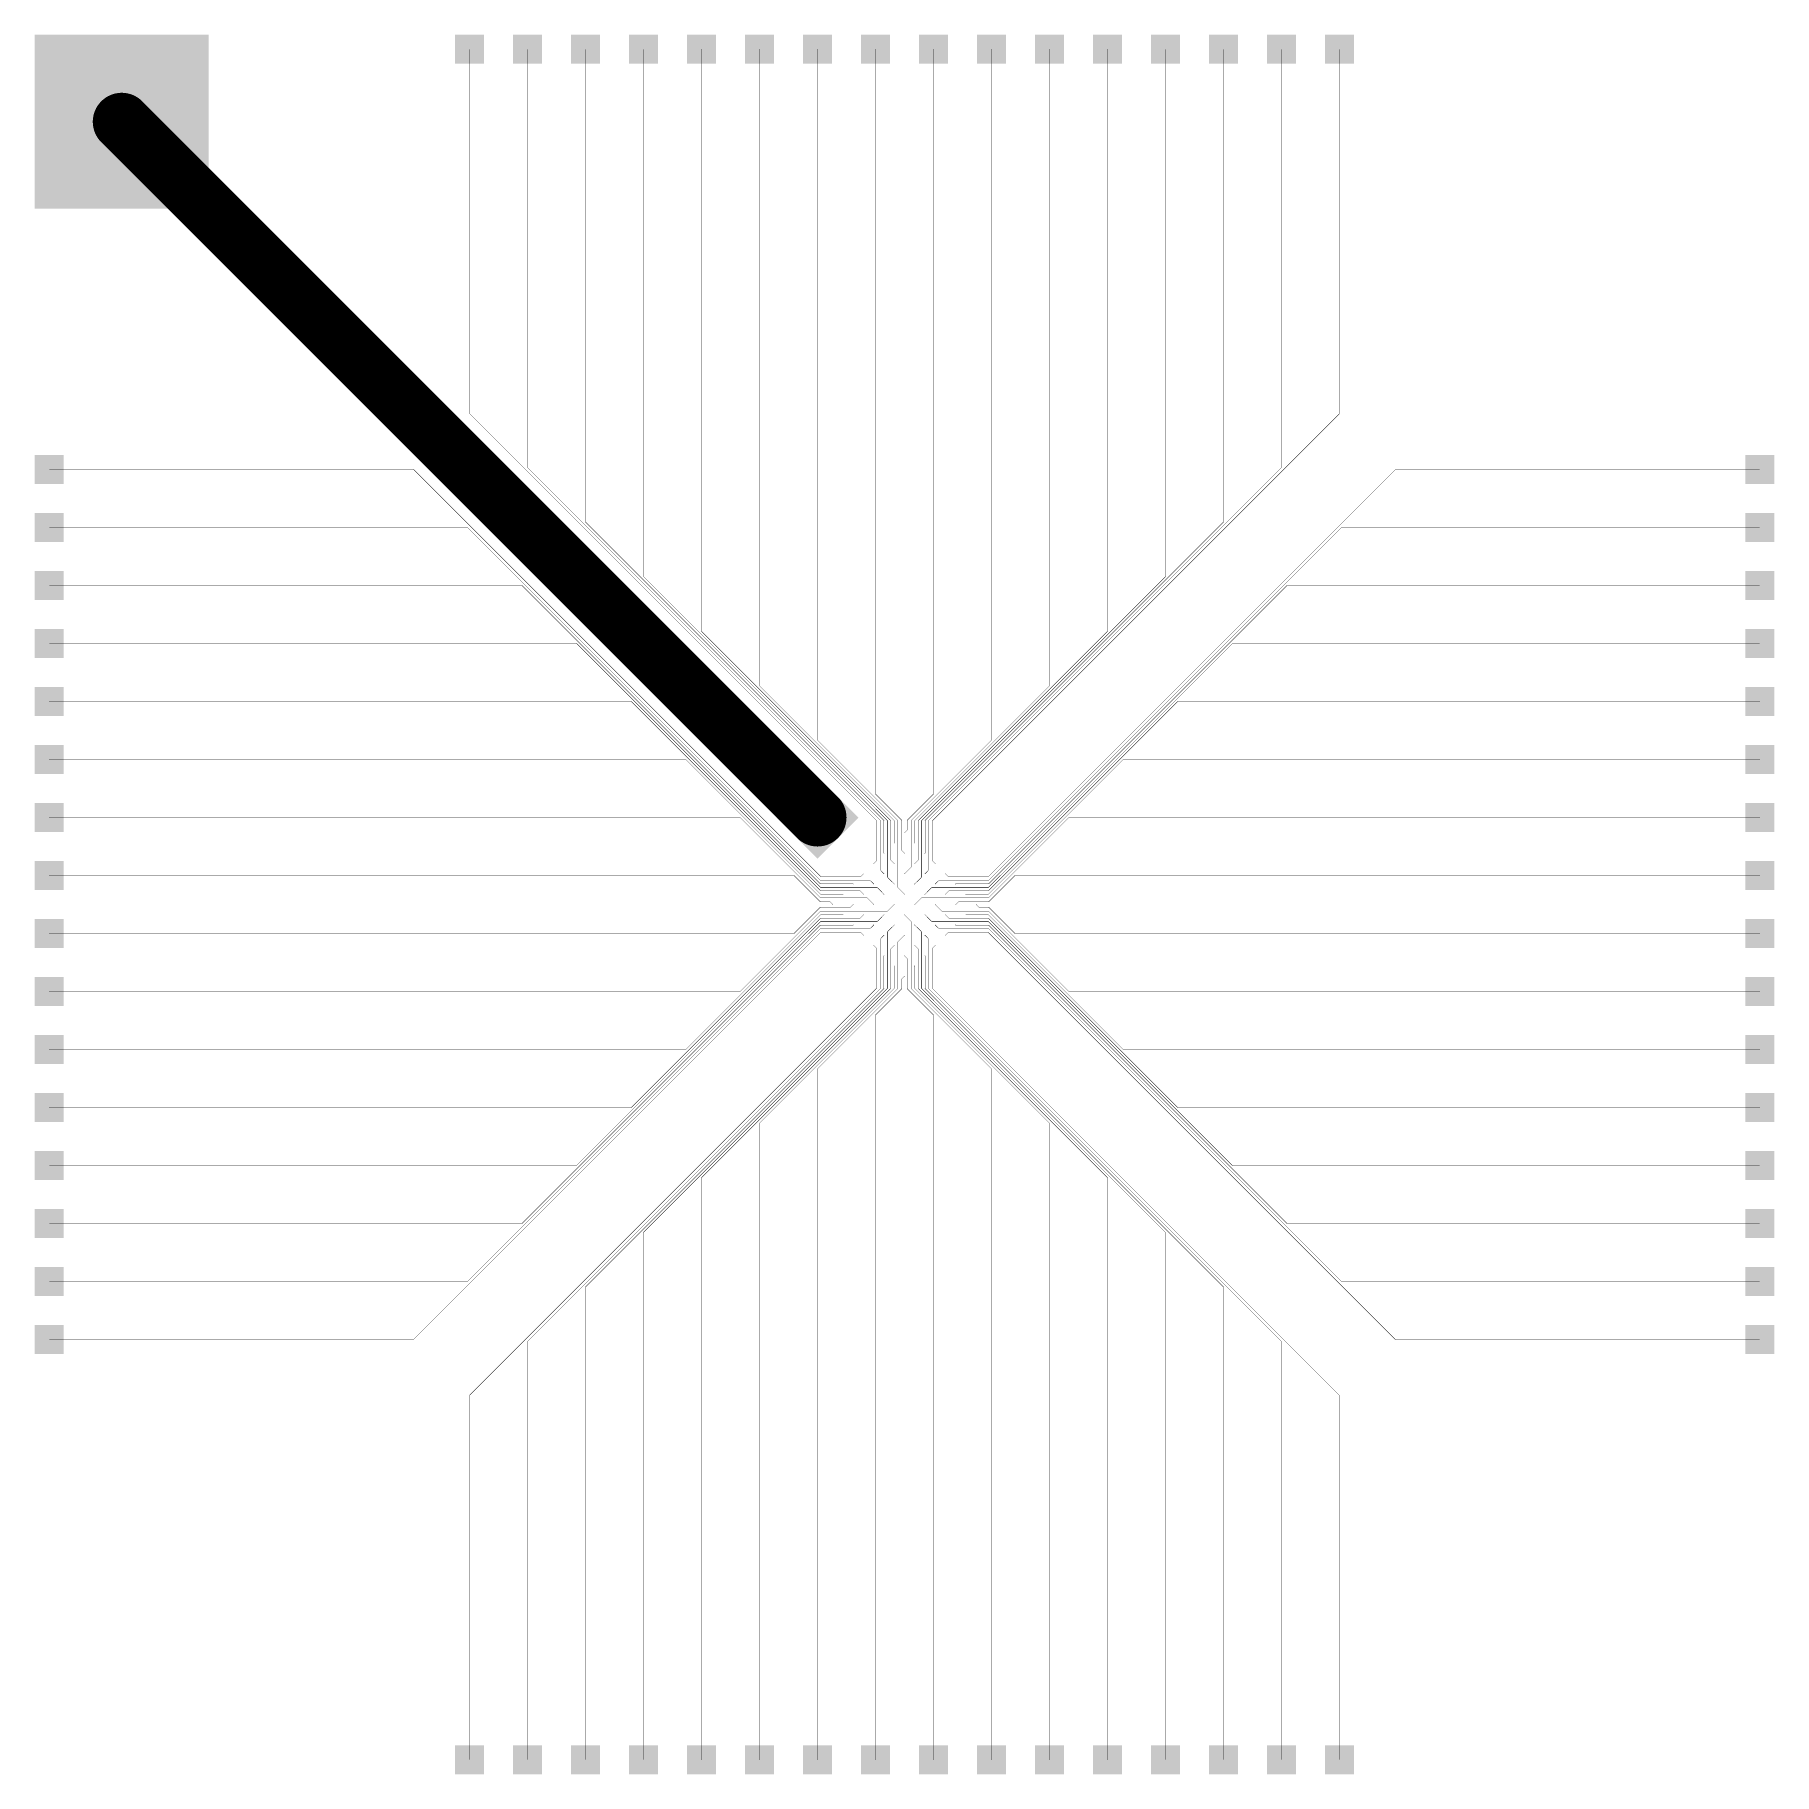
# Model space of a CAD drawing. Header units: inches. Extents: x 0 to 30, y 0 to 30.
import ezdxf

# ---------------------------------------------------------------- set-up
doc = ezdxf.new("R2010")
doc.units = ezdxf.units.IN
doc.layers.add('Top Layer', color=1, linetype='Continuous')

# ---------------------------------------------------------------- blocks, each defined once
blk = doc.blocks.new('64_E_________S_______A_____I________M___________1')
at = {"layer": 'Top Layer', "const_width": 0.005}
for points in [[(-0.002, 0, 1), (0.002, 0, 1)], [(0.248, 0, 1), (0.252, 0, 1)], [(0.497, 0, 1), (0.502, 0, 1)], [(0.747, 0, 1), (0.752, 0, 1)], [(0.997, 0, 1), (1.002, 0, 1)], [(1.247, 0, 1), (1.252, 0, 1)], [(1.497, 0, 1), (1.502, 0, 1)], [(1.747, 0, 1), (1.752, 0, 1)], [(-0.002, -0.25, 1), (0.002, -0.25, 1)], [(0.248, -0.25, 1), (0.252, -0.25, 1)], [(0.497, -0.25, 1), (0.502, -0.25, 1)], [(0.747, -0.25, 1), (0.752, -0.25, 1)], [(0.997, -0.25, 1), (1.002, -0.25, 1)], [(1.247, -0.25, 1), (1.252, -0.25, 1)], [(1.497, -0.25, 1), (1.502, -0.25, 1)], [(1.747, -0.25, 1), (1.752, -0.25, 1)], [(-0.002, -0.5, 1), (0.002, -0.5, 1)], [(0.248, -0.5, 1), (0.252, -0.5, 1)], [(0.497, -0.5, 1), (0.502, -0.5, 1)], [(0.747, -0.5, 1), (0.752, -0.5, 1)], [(0.997, -0.5, 1), (1.002, -0.5, 1)], [(1.247, -0.5, 1), (1.252, -0.5, 1)], [(1.497, -0.5, 1), (1.502, -0.5, 1)], [(1.747, -0.5, 1), (1.752, -0.5, 1)], [(-0.002, -0.75, 1), (0.002, -0.75, 1)], [(0.248, -0.75, 1), (0.252, -0.75, 1)], [(0.497, -0.75, 1), (0.502, -0.75, 1)], [(0.747, -0.75, 1), (0.752, -0.75, 1)], [(0.997, -0.75, 1), (1.002, -0.75, 1)], [(1.247, -0.75, 1), (1.252, -0.75, 1)], [(1.497, -0.75, 1), (1.502, -0.75, 1)], [(1.747, -0.75, 1), (1.752, -0.75, 1)], [(-0.002, -1, 1), (0.002, -1, 1)], [(0.248, -1, 1), (0.252, -1, 1)], [(0.497, -1, 1), (0.502, -1, 1)], [(0.747, -1, 1), (0.752, -1, 1)], [(0.997, -1, 1), (1.002, -1, 1)], [(1.247, -1, 1), (1.252, -1, 1)], [(1.497, -1, 1), (1.502, -1, 1)], [(1.747, -1, 1), (1.752, -1, 1)], [(-0.002, -1.25, 1), (0.002, -1.25, 1)], [(-0.002, -1.5, 1), (0.002, -1.5, 1)], [(0.248, -1.25, 1), (0.252, -1.25, 1)], [(0.248, -1.5, 1), (0.252, -1.5, 1)], [(0.497, -1.25, 1), (0.502, -1.25, 1)], [(0.497, -1.5, 1), (0.502, -1.5, 1)], [(0.747, -1.25, 1), (0.752, -1.25, 1)], [(0.747, -1.5, 1), (0.752, -1.5, 1)], [(0.997, -1.25, 1), (1.002, -1.25, 1)], [(0.997, -1.5, 1), (1.002, -1.5, 1)], [(1.247, -1.25, 1), (1.252, -1.25, 1)], [(1.247, -1.5, 1), (1.252, -1.5, 1)], [(1.497, -1.25, 1), (1.502, -1.25, 1)], [(1.497, -1.5, 1), (1.502, -1.5, 1)], [(1.747, -1.25, 1), (1.752, -1.25, 1)], [(1.747, -1.5, 1), (1.752, -1.5, 1)], [(-0.002, -1.75, 1), (0.002, -1.75, 1)], [(0.248, -1.75, 1), (0.252, -1.75, 1)], [(0.497, -1.75, 1), (0.502, -1.75, 1)], [(0.747, -1.75, 1), (0.752, -1.75, 1)], [(0.997, -1.75, 1), (1.002, -1.75, 1)], [(1.247, -1.75, 1), (1.252, -1.75, 1)], [(1.497, -1.75, 1), (1.502, -1.75, 1)], [(1.747, -1.75, 1), (1.752, -1.75, 1)]]:
    blk.add_lwpolyline(points, format="xyb", close=True, dxfattribs=at)
at = {"layer": 'Top Layer'}
blk.add_solid([(-1.746, -1.375), (-0.746, -1.375), (-1.746, -0.375), (-0.746, -0.375)], dxfattribs=at)
blk = doc.blocks.new('64_E_________F__________I________M___________2')
at = {"layer": 'Top Layer'}
for points in [[(3, 27), (3, 30), (0, 27), (0, 30)], [(7.75, 29.5), (7.75, 30), (7.25, 29.5), (7.25, 30)], [(8.75, 29.5), (8.75, 30), (8.25, 29.5), (8.25, 30)], [(9.75, 29.5), (9.75, 30), (9.25, 29.5), (9.25, 30)], [(10.75, 29.5), (10.75, 30), (10.25, 29.5), (10.25, 30)], [(11.75, 29.5), (11.75, 30), (11.25, 29.5), (11.25, 30)], [(12.75, 29.5), (12.75, 30), (12.25, 29.5), (12.25, 30)], [(13.75, 29.5), (13.75, 30), (13.25, 29.5), (13.25, 30)], [(14.75, 29.5), (14.75, 30), (14.25, 29.5), (14.25, 30)], [(15.75, 29.5), (15.75, 30), (15.25, 29.5), (15.25, 30)], [(16.75, 29.5), (16.75, 30), (16.25, 29.5), (16.25, 30)], [(17.75, 29.5), (17.75, 30), (17.25, 29.5), (17.25, 30)], [(18.75, 29.5), (18.75, 30), (18.25, 29.5), (18.25, 30)], [(19.75, 29.5), (19.75, 30), (19.25, 29.5), (19.25, 30)], [(20.75, 29.5), (20.75, 30), (20.25, 29.5), (20.25, 30)], [(21.75, 29.5), (21.75, 30), (21.25, 29.5), (21.25, 30)], [(22.75, 29.5), (22.75, 30), (22.25, 29.5), (22.25, 30)], [(0.5, 22.75), (0, 22.75), (0.5, 22.25), (0, 22.25)], [(30, 22.75), (29.5, 22.75), (30, 22.25), (29.5, 22.25)], [(0.5, 21.75), (0, 21.75), (0.5, 21.25), (0, 21.25)], [(30, 21.75), (29.5, 21.75), (30, 21.25), (29.5, 21.25)], [(0.5, 20.75), (0, 20.75), (0.5, 20.25), (0, 20.25)], [(30, 20.75), (29.5, 20.75), (30, 20.25), (29.5, 20.25)], [(0.5, 19.75), (0, 19.75), (0.5, 19.25), (0, 19.25)], [(30, 19.75), (29.5, 19.75), (30, 19.25), (29.5, 19.25)], [(0.5, 18.75), (0, 18.75), (0.5, 18.25), (0, 18.25)], [(30, 18.75), (29.5, 18.75), (30, 18.25), (29.5, 18.25)], [(0.5, 17.75), (0, 17.75), (0.5, 17.25), (0, 17.25)], [(30, 17.75), (29.5, 17.75), (30, 17.25), (29.5, 17.25)], [(0.5, 16.75), (0, 16.75), (0.5, 16.25), (0, 16.25)], [(30, 16.75), (29.5, 16.75), (30, 16.25), (29.5, 16.25)], [(0.5, 15.75), (0, 15.75), (0.5, 15.25), (0, 15.25)], [(30, 15.75), (29.5, 15.75), (30, 15.25), (29.5, 15.25)], [(0.5, 14.75), (0, 14.75), (0.5, 14.25), (0, 14.25)], [(30, 14.75), (29.5, 14.75), (30, 14.25), (29.5, 14.25)], [(0.5, 13.75), (0, 13.75), (0.5, 13.25), (0, 13.25)], [(30, 13.75), (29.5, 13.75), (30, 13.25), (29.5, 13.25)], [(0.5, 12.75), (0, 12.75), (0.5, 12.25), (0, 12.25)], [(30, 12.75), (29.5, 12.75), (30, 12.25), (29.5, 12.25)], [(0.5, 11.75), (0, 11.75), (0.5, 11.25), (0, 11.25)], [(30, 11.75), (29.5, 11.75), (30, 11.25), (29.5, 11.25)], [(0.5, 10.75), (0, 10.75), (0.5, 10.25), (0, 10.25)], [(30, 10.75), (29.5, 10.75), (30, 10.25), (29.5, 10.25)], [(0.5, 9.75), (0, 9.75), (0.5, 9.25), (0, 9.25)], [(30, 9.75), (29.5, 9.75), (30, 9.25), (29.5, 9.25)], [(0.5, 8.75), (0, 8.75), (0.5, 8.25), (0, 8.25)], [(30, 8.75), (29.5, 8.75), (30, 8.25), (29.5, 8.25)], [(0.5, 7.75), (0, 7.75), (0.5, 7.25), (0, 7.25)], [(30, 7.75), (29.5, 7.75), (30, 7.25), (29.5, 7.25)], [(7.25, 0.5), (7.25, 0), (7.75, 0.5), (7.75, 0)], [(8.25, 0.5), (8.25, 0), (8.75, 0.5), (8.75, 0)], [(9.25, 0.5), (9.25, 0), (9.75, 0.5), (9.75, 0)], [(10.25, 0.5), (10.25, 0), (10.75, 0.5), (10.75, 0)], [(11.25, 0.5), (11.25, 0), (11.75, 0.5), (11.75, 0)], [(12.25, 0.5), (12.25, 0), (12.75, 0.5), (12.75, 0)], [(13.25, 0.5), (13.25, 0), (13.75, 0.5), (13.75, 0)], [(14.25, 0.5), (14.25, 0), (14.75, 0.5), (14.75, 0)], [(15.25, 0.5), (15.25, 0), (15.75, 0.5), (15.75, 0)], [(16.25, 0.5), (16.25, 0), (16.75, 0.5), (16.75, 0)], [(17.25, 0.5), (17.25, 0), (17.75, 0.5), (17.75, 0)], [(18.25, 0.5), (18.25, 0), (18.75, 0.5), (18.75, 0)], [(19.25, 0.5), (19.25, 0), (19.75, 0.5), (19.75, 0)], [(20.25, 0.5), (20.25, 0), (20.75, 0.5), (20.75, 0)], [(21.25, 0.5), (21.25, 0), (21.75, 0.5), (21.75, 0)], [(22.25, 0.5), (22.25, 0), (22.75, 0.5), (22.75, 0)]]:
    blk.add_solid(points, dxfattribs=at)

msp = doc.modelspace()

# ---------------------------------------------------------------- linework, layer by layer
at = {"layer": 'Top Layer'}
for points, const_width in [([(7.5, 23.465), (7.5, 29.75)], 0.006), ([(8.5, 22.535), (8.5, 29.75)], 0.006), ([(9.5, 29.25), (9.5, 29.75)], 0.006), ([(10.5, 20.655), (10.5, 29.75)], 0.006), ([(11.5, 19.71), (11.5, 29.75)], 0.006), ([(12.5, 18.771), (12.5, 29.75)], 0.006), ([(13.5, 17.835), (13.5, 29.75)], 0.006), ([(14.5, 16.906), (14.5, 29.75)], 0.006), ([(15.5, 29.249), (15.5, 29.75)], 0.006), ([(16.5, 17.834), (16.5, 29.75)], 0.006), ([(17.5, 18.77), (17.5, 29.75)], 0.006), ([(18.5, 19.709), (18.5, 29.75)], 0.006), ([(19.5, 29.249), (19.5, 29.75)], 0.006), ([(20.5, 29.249), (20.5, 29.75)], 0.006), ([(21.5, 22.534), (21.5, 29.75)], 0.006), ([(22.5, 23.464), (22.5, 29.75)], 0.006), ([(9.5, 29.25), (9.5, 29.25)], 0.006), ([(9.5, 21.595), (9.5, 29.25)], 0.006), ([(15.5, 29.249), (15.5, 29.249)], 0.006), ([(15.5, 16.905), (15.5, 29.249)], 0.006), ([(19.5, 29.249), (19.5, 29.249)], 0.006), ([(19.5, 20.654), (19.5, 29.249)], 0.006), ([(20.5, 29.249), (20.5, 29.249)], 0.006), ([(20.5, 21.594), (20.5, 29.249)], 0.006), ([(1.5, 28.5), (13.5, 16.5)], 1), ([(7.5, 23.465), (14.515, 16.45)], 0.006), ([(15.485, 16.449), (22.5, 23.464)], 0.006), ([(0.25, 22.5), (6.536, 22.5)], 0.006), ([(6.536, 22.5), (13.551, 15.485)], 0.006), ([(8.5, 22.535), (14.585, 16.45)], 0.006), ([(15.415, 16.449), (21.5, 22.534)], 0.006), ([(16.45, 15.485), (23.465, 22.5)], 0.006), ([(23.465, 22.5), (29.75, 22.5)], 0.006), ([(0.25, 21.5), (7.466, 21.5)], 0.006), ([(7.466, 21.5), (13.551, 15.415)], 0.006), ([(9.5, 21.595), (14.646, 16.449)], 0.006), ([(15.354, 16.448), (20.5, 21.594)], 0.006), ([(16.45, 15.415), (22.535, 21.5)], 0.006), ([(22.535, 21.5), (29.75, 21.5)], 0.006), ([(0.25, 20.5), (0.751, 20.5)], 0.006), ([(0.751, 20.5), (0.751, 20.5)], 0.006), ([(0.751, 20.5), (8.406, 20.5)], 0.006), ([(8.406, 20.5), (13.552, 15.354)], 0.006), ([(10.5, 20.655), (14.704, 16.45)], 0.006), ([(15.296, 16.449), (19.5, 20.654)], 0.006), ([(16.449, 15.354), (21.595, 20.5)], 0.006), ([(21.595, 20.5), (29.25, 20.5)], 0.006), ([(29.25, 20.5), (29.75, 20.5)], 0.006), ([(29.25, 20.5), (29.25, 20.5)], 0.006), ([(0.25, 19.5), (0.751, 19.5)], 0.006), ([(0.751, 19.5), (0.751, 19.5)], 0.006), ([(0.751, 19.5), (9.346, 19.5)], 0.006), ([(9.346, 19.5), (13.551, 15.296)], 0.006), ([(11.5, 19.71), (14.76, 16.45)], 0.006), ([(15.24, 16.449), (18.5, 19.709)], 0.006), ([(16.45, 15.296), (20.655, 19.5)], 0.006), ([(20.655, 19.5), (29.75, 19.5)], 0.006), ([(12.5, 18.771), (14.823, 16.448)], 0.006), ([(15.177, 16.447), (17.5, 18.77)], 0.006), ([(0.25, 18.5), (10.291, 18.5)], 0.006), ([(10.291, 18.5), (13.551, 15.24)], 0.006), ([(16.45, 15.24), (19.71, 18.5)], 0.006), ([(19.71, 18.5), (29.75, 18.5)], 0.006), ([(13.5, 17.835), (14.885, 16.45)], 0.006), ([(15.115, 16.449), (16.5, 17.834)], 0.006), ([(0.25, 17.5), (11.23, 17.5)], 0.006), ([(11.23, 17.5), (13.553, 15.177)], 0.006), ([(16.448, 15.177), (18.771, 17.5)], 0.006), ([(18.771, 17.5), (29.75, 17.5)], 0.006), ([(14.5, 16.906), (14.955, 16.451)], 0.006), ([(15.045, 16.45), (15.5, 16.905)], 0.006), ([(0.25, 16.5), (12.166, 16.5)], 0.006), ([(12.166, 16.5), (13.551, 15.115)], 0.006), ([(16.45, 15.115), (17.835, 16.5)], 0.006), ([(17.835, 16.5), (29.75, 16.5)], 0.006), ([(14.515, 15.752), (14.515, 16.45)], 0.006), ([(14.585, 15.592), (14.585, 16.45)], 0.006), ([(14.646, 15.884), (14.646, 16.449)], 0.006), ([(14.704, 15.472), (14.704, 16.45)], 0.006), ([(14.76, 15.77), (14.76, 16.45)], 0.006), ([(14.823, 16.061), (14.823, 16.448)], 0.006), ([(14.885, 15.292), (14.885, 16.45)], 0.006), ([(14.955, 15.929), (14.955, 16.451)], 0.006), ([(15, 16.237), (15.045, 16.282)], 0.006), ([(15.045, 16.282), (15.045, 16.45)], 0.006), ([(15.115, 15.645), (15.115, 16.45)], 0.006), ([(15.177, 16.061), (15.177, 16.448)], 0.006), ([(15.24, 15.77), (15.24, 16.45)], 0.006), ([(15.296, 15.472), (15.296, 16.45)], 0.006), ([(15.354, 15.884), (15.354, 16.449)], 0.006), ([(15.415, 15.592), (15.415, 16.45)], 0.006), ([(15.485, 15.752), (15.485, 16.45)], 0.006), ([(14.955, 15.929), (15, 15.884)], 0.006), ([(14.47, 15.707), (14.515, 15.752)], 0.006), ([(14.76, 15.77), (14.823, 15.707)], 0.006), ([(15, 15.53), (15.115, 15.645)], 0.006), ([(15.177, 15.707), (15.24, 15.77)], 0.006), ([(15.485, 15.752), (15.53, 15.707)], 0.006), ([(0.25, 15.5), (0.25, 15.5)], 0.006), ([(0.25, 15.5), (13.095, 15.5)], 0.006), ([(13.095, 15.5), (13.55, 15.045)], 0.006), ([(13.55, 15.485), (14.248, 15.485)], 0.006), ([(13.55, 15.415), (14.408, 15.415)], 0.006), ([(13.551, 15.354), (14.116, 15.354)], 0.006), ([(14.248, 15.485), (14.293, 15.53)], 0.006), ([(14.408, 15.415), (14.47, 15.354)], 0.006), ([(14.585, 15.592), (14.646, 15.53)], 0.006), ([(14.704, 15.472), (14.823, 15.354)], 0.006), ([(15.177, 15.354), (15.296, 15.472)], 0.006), ([(15.354, 15.53), (15.415, 15.592)], 0.006), ([(15.53, 15.354), (15.592, 15.415)], 0.006), ([(15.592, 15.415), (16.45, 15.415)], 0.006), ([(15.707, 15.53), (15.752, 15.485)], 0.006), ([(15.752, 15.485), (16.45, 15.485)], 0.006), ([(15.884, 15.354), (16.449, 15.354)], 0.006), ([(16.451, 15.045), (16.906, 15.5)], 0.006), ([(16.906, 15.5), (29.75, 15.5)], 0.006), ([(13.55, 15.296), (14.528, 15.296)], 0.006), ([(13.55, 15.24), (14.23, 15.24)], 0.006), ([(13.55, 15.115), (14.355, 15.115)], 0.006), ([(13.55, 15.045), (13.718, 15.045)], 0.006), ([(13.552, 15.177), (13.939, 15.177)], 0.006), ([(13.718, 15.045), (13.763, 15)], 0.006), ([(14.071, 14.955), (14.116, 15)], 0.006), ([(14.23, 15.24), (14.293, 15.177)], 0.006), ([(14.355, 15.115), (14.47, 15)], 0.006), ([(14.528, 15.296), (14.646, 15.177)], 0.006), ([(14.708, 14.885), (14.823, 15)], 0.006), ([(14.885, 15.292), (15, 15.177)], 0.006), ([(15.177, 15), (15.292, 15.115)], 0.006), ([(15.292, 15.115), (16.45, 15.115)], 0.006), ([(15.354, 15.177), (15.472, 15.296)], 0.006), ([(15.472, 15.296), (16.45, 15.296)], 0.006), ([(15.53, 15), (15.645, 14.885)], 0.006), ([(15.707, 15.177), (15.77, 15.24)], 0.006), ([(15.77, 15.24), (16.45, 15.24)], 0.006), ([(15.884, 15), (15.929, 15.045)], 0.006), ([(15.929, 15.045), (16.451, 15.045)], 0.006), ([(16.061, 15.177), (16.448, 15.177)], 0.006), ([(16.237, 15), (16.282, 14.955)], 0.006), ([(9.345, 10.5), (13.55, 14.704)], 0.006), ([(10.29, 11.5), (13.55, 14.76)], 0.006), ([(11.229, 12.5), (13.552, 14.823)], 0.006), ([(12.165, 13.5), (13.55, 14.885)], 0.006), ([(13.094, 14.5), (13.549, 14.955)], 0.006), ([(13.549, 14.955), (14.071, 14.955)], 0.006), ([(13.55, 14.885), (14.708, 14.885)], 0.006), ([(13.55, 14.76), (14.23, 14.76)], 0.006), ([(13.55, 14.704), (14.528, 14.704)], 0.006), ([(13.552, 14.823), (13.939, 14.823)], 0.006), ([(14.23, 14.76), (14.293, 14.823)], 0.006), ([(14.528, 14.704), (14.646, 14.823)], 0.006), ([(15, 14.823), (15.115, 14.708)], 0.006), ([(15.115, 13.55), (15.115, 14.708)], 0.006), ([(15.354, 14.823), (15.472, 14.704)], 0.006), ([(15.472, 14.704), (16.45, 14.704)], 0.006), ([(15.645, 14.885), (16.45, 14.885)], 0.006), ([(15.707, 14.823), (15.77, 14.76)], 0.006), ([(15.77, 14.76), (16.45, 14.76)], 0.006), ([(16.061, 14.823), (16.448, 14.823)], 0.006), ([(16.282, 14.955), (16.45, 14.955)], 0.006), ([(16.447, 14.823), (18.77, 12.5)], 0.006), ([(16.449, 14.885), (17.834, 13.5)], 0.006), ([(16.449, 14.76), (19.709, 11.5)], 0.006), ([(16.449, 14.704), (20.654, 10.5)], 0.006), ([(16.45, 14.955), (16.905, 14.5)], 0.006), ([(0.25, 14.5), (13.094, 14.5)], 0.006), ([(6.535, 7.5), (13.55, 14.515)], 0.006), ([(7.465, 8.5), (13.55, 14.585)], 0.006), ([(8.405, 9.5), (13.551, 14.646)], 0.006), ([(13.55, 14.585), (14.408, 14.585)], 0.006), ([(13.55, 14.515), (14.248, 14.515)], 0.006), ([(13.551, 14.646), (14.116, 14.646)], 0.006), ([(14.248, 14.515), (14.293, 14.47)], 0.006), ([(14.408, 14.585), (14.47, 14.646)], 0.006), ([(14.585, 14.408), (14.646, 14.47)], 0.006), ([(14.585, 13.55), (14.585, 14.408)], 0.006), ([(14.704, 14.528), (14.823, 14.646)], 0.006), ([(14.704, 13.55), (14.704, 14.528)], 0.006), ([(14.885, 14.355), (15, 14.47)], 0.006), ([(15.177, 14.646), (15.296, 14.528)], 0.006), ([(15.296, 13.55), (15.296, 14.528)], 0.006), ([(15.354, 14.47), (15.415, 14.408)], 0.006), ([(15.415, 13.55), (15.415, 14.408)], 0.006), ([(15.53, 14.646), (15.592, 14.585)], 0.006), ([(15.592, 14.585), (16.45, 14.585)], 0.006), ([(15.707, 14.47), (15.752, 14.515)], 0.006), ([(15.752, 14.515), (16.45, 14.515)], 0.006), ([(15.884, 14.646), (16.449, 14.646)], 0.006), ([(16.448, 14.646), (21.594, 9.5)], 0.006), ([(16.449, 14.585), (22.534, 8.5)], 0.006), ([(16.449, 14.515), (23.464, 7.5)], 0.006), ([(16.905, 14.5), (29.249, 14.5)], 0.006), ([(29.249, 14.5), (29.249, 14.5)], 0.006), ([(29.249, 14.5), (29.75, 14.5)], 0.006), ([(14.47, 14.293), (14.515, 14.248)], 0.006), ([(14.515, 13.55), (14.515, 14.248)], 0.006), ([(14.646, 13.551), (14.646, 14.116)], 0.006), ([(14.76, 14.23), (14.823, 14.293)], 0.006), ([(14.76, 13.55), (14.76, 14.23)], 0.006), ([(14.885, 13.55), (14.885, 14.355)], 0.006), ([(15, 14.116), (15.045, 14.071)], 0.006), ([(15.177, 14.293), (15.24, 14.23)], 0.006), ([(15.24, 13.55), (15.24, 14.23)], 0.006), ([(15.354, 13.551), (15.354, 14.116)], 0.006), ([(15.485, 14.248), (15.53, 14.293)], 0.006), ([(15.485, 13.55), (15.485, 14.248)], 0.006), ([(14.823, 13.552), (14.823, 13.939)], 0.006), ([(15.045, 13.549), (15.045, 14.071)], 0.006), ([(15.177, 13.552), (15.177, 13.939)], 0.006), ([(0.25, 13.5), (12.165, 13.5)], 0.006), ([(7.5, 6.536), (14.515, 13.551)], 0.006), ([(8.5, 7.466), (14.585, 13.551)], 0.006), ([(9.5, 8.406), (14.646, 13.552)], 0.006), ([(10.5, 9.346), (14.704, 13.551)], 0.006), ([(11.5, 10.291), (14.76, 13.551)], 0.006), ([(12.5, 11.23), (14.823, 13.553)], 0.006), ([(13.5, 12.166), (14.885, 13.551)], 0.006), ([(14.5, 13.095), (14.955, 13.55)], 0.006), ([(14.955, 13.718), (15, 13.763)], 0.006), ([(14.955, 13.55), (14.955, 13.718)], 0.006), ([(15.045, 13.549), (15.5, 13.094)], 0.006), ([(15.115, 13.55), (16.5, 12.165)], 0.006), ([(15.177, 13.552), (17.5, 11.229)], 0.006), ([(15.24, 13.55), (18.5, 10.29)], 0.006), ([(15.296, 13.55), (19.5, 9.345)], 0.006), ([(15.354, 13.551), (20.5, 8.405)], 0.006), ([(15.415, 13.55), (21.5, 7.465)], 0.006), ([(15.485, 13.55), (22.5, 6.535)], 0.006), ([(17.834, 13.5), (29.75, 13.5)], 0.006), ([(14.5, 0.751), (14.5, 13.095)], 0.006), ([(15.5, 0.25), (15.5, 13.094)], 0.006), ([(0.25, 12.5), (11.229, 12.5)], 0.006), ([(18.77, 12.5), (29.75, 12.5)], 0.006), ([(13.5, 0.25), (13.5, 12.166)], 0.006), ([(16.5, 0.25), (16.5, 12.165)], 0.006), ([(0.25, 11.5), (10.29, 11.5)], 0.006), ([(19.709, 11.5), (29.75, 11.5)], 0.006), ([(12.5, 0.25), (12.5, 11.23)], 0.006), ([(17.5, 0.25), (17.5, 11.229)], 0.006), ([(0.25, 10.5), (9.345, 10.5)], 0.006), ([(20.654, 10.5), (29.249, 10.5)], 0.006), ([(29.249, 10.5), (29.75, 10.5)], 0.006), ([(29.249, 10.5), (29.249, 10.5)], 0.006), ([(11.5, 0.25), (11.5, 10.291)], 0.006), ([(18.5, 0.25), (18.5, 10.29)], 0.006), ([(0.25, 9.5), (0.75, 9.5)], 0.006), ([(0.75, 9.5), (0.75, 9.5)], 0.006), ([(0.75, 9.5), (8.405, 9.5)], 0.006), ([(10.5, 0.751), (10.5, 9.346)], 0.006), ([(19.5, 0.25), (19.5, 9.345)], 0.006), ([(21.594, 9.5), (29.249, 9.5)], 0.006), ([(29.249, 9.5), (29.249, 9.5)], 0.006), ([(29.249, 9.5), (29.75, 9.5)], 0.006), ([(0.25, 8.5), (7.465, 8.5)], 0.006), ([(9.5, 0.751), (9.5, 8.406)], 0.006), ([(20.5, 0.75), (20.5, 8.405)], 0.006), ([(22.534, 8.5), (29.75, 8.5)], 0.006), ([(0.25, 7.5), (6.535, 7.5)], 0.006), ([(23.464, 7.5), (29.75, 7.5)], 0.006), ([(8.5, 0.25), (8.5, 7.466)], 0.006), ([(21.5, 0.25), (21.5, 7.465)], 0.006), ([(7.5, 0.25), (7.5, 6.536)], 0.006), ([(22.5, 0.25), (22.5, 6.535)], 0.006), ([(9.5, 0.751), (9.5, 0.751)], 0.006), ([(9.5, 0.25), (9.5, 0.751)], 0.006), ([(10.5, 0.25), (10.5, 0.751)], 0.006), ([(10.5, 0.751), (10.5, 0.751)], 0.006), ([(14.5, 0.751), (14.5, 0.751)], 0.006), ([(14.5, 0.25), (14.5, 0.751)], 0.006), ([(20.5, 0.25), (20.5, 0.75)], 0.006), ([(20.5, 0.75), (20.5, 0.75)], 0.006)]:
    msp.add_lwpolyline(points, dxfattribs=dict(at, const_width=const_width))
for points, const_width in [([(7.499, 29.75, 1), (7.501, 29.75, 1)], 0.003), ([(8.499, 29.75, 1), (8.501, 29.75, 1)], 0.003), ([(9.499, 29.75, 1), (9.501, 29.75, 1)], 0.003), ([(10.499, 29.75, 1), (10.501, 29.75, 1)], 0.003), ([(11.499, 29.75, 1), (11.501, 29.75, 1)], 0.003), ([(12.499, 29.75, 1), (12.501, 29.75, 1)], 0.003), ([(13.499, 29.75, 1), (13.501, 29.75, 1)], 0.003), ([(14.499, 29.75, 1), (14.501, 29.75, 1)], 0.003), ([(15.499, 29.75, 1), (15.501, 29.75, 1)], 0.003), ([(16.499, 29.75, 1), (16.501, 29.75, 1)], 0.003), ([(17.499, 29.75, 1), (17.501, 29.75, 1)], 0.003), ([(18.499, 29.75, 1), (18.501, 29.75, 1)], 0.003), ([(19.499, 29.75, 1), (19.501, 29.75, 1)], 0.003), ([(20.499, 29.75, 1), (20.501, 29.75, 1)], 0.003), ([(21.499, 29.75, 1), (21.501, 29.75, 1)], 0.003), ([(22.499, 29.75, 1), (22.501, 29.75, 1)], 0.003), ([(9.499, 29.25, 1), (9.501, 29.25, 1)], 0.003), ([(9.499, 29.25, 1), (9.501, 29.25, 1)], 0.003), ([(9.499, 29.25, 1), (9.501, 29.25, 1)], 0.003), ([(9.499, 29.25, 1), (9.501, 29.25, 1)], 0.003), ([(15.499, 29.249, 1), (15.501, 29.249, 1)], 0.003), ([(15.499, 29.249, 1), (15.501, 29.249, 1)], 0.003), ([(15.499, 29.249, 1), (15.501, 29.249, 1)], 0.003), ([(15.499, 29.249, 1), (15.501, 29.249, 1)], 0.003), ([(19.499, 29.249, 1), (19.501, 29.249, 1)], 0.003), ([(19.499, 29.249, 1), (19.501, 29.249, 1)], 0.003), ([(19.499, 29.249, 1), (19.501, 29.249, 1)], 0.003), ([(19.499, 29.249, 1), (19.501, 29.249, 1)], 0.003), ([(20.499, 29.249, 1), (20.501, 29.249, 1)], 0.003), ([(20.499, 29.249, 1), (20.501, 29.249, 1)], 0.003), ([(20.499, 29.249, 1), (20.501, 29.249, 1)], 0.003), ([(20.499, 29.249, 1), (20.501, 29.249, 1)], 0.003), ([(1.25, 28.5, 1), (1.75, 28.5, 1)], 0.5), ([(7.499, 23.465, 1), (7.501, 23.465, 1)], 0.003), ([(7.499, 23.465, 1), (7.501, 23.465, 1)], 0.003), ([(22.499, 23.464, 1), (22.501, 23.464, 1)], 0.003), ([(22.499, 23.464, 1), (22.501, 23.464, 1)], 0.003), ([(0.249, 22.5, 1), (0.251, 22.5, 1)], 0.003), ([(6.535, 22.5, 1), (6.538, 22.5, 1)], 0.003), ([(6.535, 22.5, 1), (6.538, 22.5, 1)], 0.003), ([(8.499, 22.535, 1), (8.501, 22.535, 1)], 0.003), ([(8.499, 22.535, 1), (8.501, 22.535, 1)], 0.003), ([(21.499, 22.534, 1), (21.501, 22.534, 1)], 0.003), ([(21.499, 22.534, 1), (21.501, 22.534, 1)], 0.003), ([(23.463, 22.5, 1), (23.466, 22.5, 1)], 0.003), ([(23.463, 22.5, 1), (23.466, 22.5, 1)], 0.003), ([(29.749, 22.5, 1), (29.751, 22.5, 1)], 0.003), ([(0.249, 21.5, 1), (0.251, 21.5, 1)], 0.003), ([(7.464, 21.5, 1), (7.467, 21.5, 1)], 0.003), ([(7.464, 21.5, 1), (7.467, 21.5, 1)], 0.003), ([(9.499, 21.595, 1), (9.501, 21.595, 1)], 0.003), ([(9.499, 21.595, 1), (9.501, 21.595, 1)], 0.003), ([(20.499, 21.594, 1), (20.501, 21.594, 1)], 0.003), ([(20.499, 21.594, 1), (20.501, 21.594, 1)], 0.003), ([(22.534, 21.5, 1), (22.536, 21.5, 1)], 0.003), ([(22.534, 21.5, 1), (22.536, 21.5, 1)], 0.003), ([(29.749, 21.5, 1), (29.751, 21.5, 1)], 0.003), ([(0.249, 20.5, 1), (0.251, 20.5, 1)], 0.003), ([(0.749, 20.5, 1), (0.752, 20.5, 1)], 0.003), ([(0.749, 20.5, 1), (0.752, 20.5, 1)], 0.003), ([(0.749, 20.5, 1), (0.752, 20.5, 1)], 0.003), ([(0.749, 20.5, 1), (0.752, 20.5, 1)], 0.003), ([(8.404, 20.5, 1), (8.407, 20.5, 1)], 0.003), ([(8.404, 20.5, 1), (8.407, 20.5, 1)], 0.003), ([(10.499, 20.655, 1), (10.501, 20.655, 1)], 0.003), ([(10.499, 20.655, 1), (10.501, 20.655, 1)], 0.003), ([(19.499, 20.654, 1), (19.501, 20.654, 1)], 0.003), ([(19.499, 20.654, 1), (19.501, 20.654, 1)], 0.003), ([(21.594, 20.5, 1), (21.596, 20.5, 1)], 0.003), ([(21.594, 20.5, 1), (21.596, 20.5, 1)], 0.003), ([(29.249, 20.5, 1), (29.251, 20.5, 1)], 0.003), ([(29.249, 20.5, 1), (29.251, 20.5, 1)], 0.003), ([(29.249, 20.5, 1), (29.251, 20.5, 1)], 0.003), ([(29.249, 20.5, 1), (29.251, 20.5, 1)], 0.003), ([(29.749, 20.5, 1), (29.751, 20.5, 1)], 0.003), ([(0.249, 19.5, 1), (0.251, 19.5, 1)], 0.003), ([(0.749, 19.5, 1), (0.752, 19.5, 1)], 0.003), ([(0.749, 19.5, 1), (0.752, 19.5, 1)], 0.003), ([(0.749, 19.5, 1), (0.752, 19.5, 1)], 0.003), ([(0.749, 19.5, 1), (0.752, 19.5, 1)], 0.003), ([(9.345, 19.5, 1), (9.348, 19.5, 1)], 0.003), ([(9.345, 19.5, 1), (9.348, 19.5, 1)], 0.003), ([(11.499, 19.71, 1), (11.501, 19.71, 1)], 0.003), ([(11.499, 19.71, 1), (11.501, 19.71, 1)], 0.003), ([(18.499, 19.709, 1), (18.501, 19.709, 1)], 0.003), ([(18.499, 19.709, 1), (18.501, 19.709, 1)], 0.003), ([(20.653, 19.5, 1), (20.656, 19.5, 1)], 0.003), ([(20.653, 19.5, 1), (20.656, 19.5, 1)], 0.003), ([(29.749, 19.5, 1), (29.751, 19.5, 1)], 0.003), ([(12.499, 18.771, 1), (12.501, 18.771, 1)], 0.003), ([(12.499, 18.771, 1), (12.501, 18.771, 1)], 0.003), ([(17.499, 18.77, 1), (17.501, 18.77, 1)], 0.003), ([(17.499, 18.77, 1), (17.501, 18.77, 1)], 0.003), ([(0.249, 18.5, 1), (0.251, 18.5, 1)], 0.003), ([(10.289, 18.5, 1), (10.292, 18.5, 1)], 0.003), ([(10.289, 18.5, 1), (10.292, 18.5, 1)], 0.003), ([(19.709, 18.5, 1), (19.711, 18.5, 1)], 0.003), ([(19.709, 18.5, 1), (19.711, 18.5, 1)], 0.003), ([(29.749, 18.5, 1), (29.751, 18.5, 1)], 0.003), ([(13.499, 17.835, 1), (13.501, 17.835, 1)], 0.003), ([(13.499, 17.835, 1), (13.501, 17.835, 1)], 0.003), ([(16.499, 17.834, 1), (16.501, 17.834, 1)], 0.003), ([(16.499, 17.834, 1), (16.501, 17.834, 1)], 0.003), ([(0.249, 17.5, 1), (0.251, 17.5, 1)], 0.003), ([(11.228, 17.5, 1), (11.231, 17.5, 1)], 0.003), ([(11.228, 17.5, 1), (11.231, 17.5, 1)], 0.003), ([(18.77, 17.5, 1), (18.773, 17.5, 1)], 0.003), ([(18.77, 17.5, 1), (18.773, 17.5, 1)], 0.003), ([(29.749, 17.5, 1), (29.751, 17.5, 1)], 0.003), ([(13.25, 16.5, 1), (13.75, 16.5, 1)], 0.5), ([(14.499, 16.906, 1), (14.501, 16.906, 1)], 0.003), ([(14.499, 16.906, 1), (14.501, 16.906, 1)], 0.003), ([(15.499, 16.905, 1), (15.501, 16.905, 1)], 0.003), ([(15.499, 16.905, 1), (15.501, 16.905, 1)], 0.003), ([(0.249, 16.5, 1), (0.251, 16.5, 1)], 0.003), ([(12.164, 16.5, 1), (12.167, 16.5, 1)], 0.003), ([(12.164, 16.5, 1), (12.167, 16.5, 1)], 0.003), ([(17.834, 16.5, 1), (17.836, 16.5, 1)], 0.003), ([(17.834, 16.5, 1), (17.836, 16.5, 1)], 0.003), ([(29.749, 16.5, 1), (29.751, 16.5, 1)], 0.003), ([(14.514, 16.45, 1), (14.516, 16.45, 1)], 0.003), ([(14.514, 16.45, 1), (14.516, 16.45, 1)], 0.003), ([(14.584, 16.45, 1), (14.586, 16.45, 1)], 0.003), ([(14.584, 16.45, 1), (14.586, 16.45, 1)], 0.003), ([(14.645, 16.449, 1), (14.648, 16.449, 1)], 0.003), ([(14.645, 16.449, 1), (14.648, 16.449, 1)], 0.003), ([(14.703, 16.45, 1), (14.706, 16.45, 1)], 0.003), ([(14.703, 16.45, 1), (14.706, 16.45, 1)], 0.003), ([(14.759, 16.45, 1), (14.761, 16.45, 1)], 0.003), ([(14.759, 16.45, 1), (14.761, 16.45, 1)], 0.003), ([(14.822, 16.448, 1), (14.825, 16.448, 1)], 0.003), ([(14.822, 16.448, 1), (14.825, 16.448, 1)], 0.003), ([(14.884, 16.45, 1), (14.886, 16.45, 1)], 0.003), ([(14.884, 16.45, 1), (14.886, 16.45, 1)], 0.003), ([(14.954, 16.451, 1), (14.956, 16.451, 1)], 0.003), ([(14.954, 16.451, 1), (14.956, 16.451, 1)], 0.003), ([(14.999, 16.237, 1), (15.001, 16.237, 1)], 0.003), ([(15.044, 16.45, 1), (15.047, 16.45, 1)], 0.003), ([(15.044, 16.45, 1), (15.047, 16.45, 1)], 0.003), ([(15.044, 16.282, 1), (15.047, 16.282, 1)], 0.003), ([(15.044, 16.282, 1), (15.047, 16.282, 1)], 0.003), ([(15.114, 16.45, 1), (15.117, 16.45, 1)], 0.003), ([(15.114, 16.449, 1), (15.117, 16.449, 1)], 0.003), ([(15.175, 16.448, 1), (15.178, 16.448, 1)], 0.003), ([(15.175, 16.447, 1), (15.178, 16.447, 1)], 0.003), ([(15.239, 16.45, 1), (15.241, 16.45, 1)], 0.003), ([(15.239, 16.449, 1), (15.241, 16.449, 1)], 0.003), ([(15.294, 16.45, 1), (15.297, 16.45, 1)], 0.003), ([(15.294, 16.449, 1), (15.297, 16.449, 1)], 0.003), ([(15.352, 16.449, 1), (15.355, 16.449, 1)], 0.003), ([(15.352, 16.448, 1), (15.355, 16.448, 1)], 0.003), ([(15.414, 16.45, 1), (15.416, 16.45, 1)], 0.003), ([(15.414, 16.449, 1), (15.416, 16.449, 1)], 0.003), ([(15.484, 16.45, 1), (15.486, 16.45, 1)], 0.003), ([(15.484, 16.449, 1), (15.486, 16.449, 1)], 0.003), ([(14.822, 16.061, 1), (14.825, 16.061, 1)], 0.003), ([(14.954, 15.929, 1), (14.956, 15.929, 1)], 0.003), ([(14.954, 15.929, 1), (14.956, 15.929, 1)], 0.003), ([(15.175, 16.061, 1), (15.178, 16.061, 1)], 0.003), ([(14.468, 15.707, 1), (14.471, 15.707, 1)], 0.003), ([(14.514, 15.752, 1), (14.516, 15.752, 1)], 0.003), ([(14.514, 15.752, 1), (14.516, 15.752, 1)], 0.003), ([(14.645, 15.884, 1), (14.648, 15.884, 1)], 0.003), ([(14.759, 15.77, 1), (14.761, 15.77, 1)], 0.003), ([(14.759, 15.77, 1), (14.761, 15.77, 1)], 0.003), ([(14.822, 15.707, 1), (14.825, 15.707, 1)], 0.003), ([(14.999, 15.884, 1), (15.001, 15.884, 1)], 0.003), ([(15.114, 15.645, 1), (15.117, 15.645, 1)], 0.003), ([(15.114, 15.645, 1), (15.117, 15.645, 1)], 0.003), ([(15.175, 15.707, 1), (15.178, 15.707, 1)], 0.003), ([(15.239, 15.77, 1), (15.241, 15.77, 1)], 0.003), ([(15.239, 15.77, 1), (15.241, 15.77, 1)], 0.003), ([(15.352, 15.884, 1), (15.355, 15.884, 1)], 0.003), ([(15.484, 15.752, 1), (15.486, 15.752, 1)], 0.003), ([(15.484, 15.752, 1), (15.486, 15.752, 1)], 0.003), ([(15.529, 15.707, 1), (15.532, 15.707, 1)], 0.003), ([(0.249, 15.5, 1), (0.251, 15.5, 1)], 0.003), ([(0.249, 15.5, 1), (0.251, 15.5, 1)], 0.003), ([(0.249, 15.5, 1), (0.251, 15.5, 1)], 0.003), ([(13.094, 15.5, 1), (13.096, 15.5, 1)], 0.003), ([(13.094, 15.5, 1), (13.096, 15.5, 1)], 0.003), ([(13.549, 15.485, 1), (13.552, 15.485, 1)], 0.003), ([(13.548, 15.415, 1), (13.551, 15.415, 1)], 0.003), ([(13.55, 15.485, 1), (13.553, 15.485, 1)], 0.003), ([(13.549, 15.415, 1), (13.552, 15.415, 1)], 0.003), ([(13.55, 15.354, 1), (13.553, 15.354, 1)], 0.003), ([(13.551, 15.354, 1), (13.554, 15.354, 1)], 0.003), ([(14.115, 15.354, 1), (14.118, 15.354, 1)], 0.003), ([(14.246, 15.485, 1), (14.249, 15.485, 1)], 0.003), ([(14.246, 15.485, 1), (14.249, 15.485, 1)], 0.003), ([(14.291, 15.53, 1), (14.294, 15.53, 1)], 0.003), ([(14.407, 15.415, 1), (14.41, 15.415, 1)], 0.003), ([(14.407, 15.415, 1), (14.41, 15.415, 1)], 0.003), ([(14.468, 15.354, 1), (14.471, 15.354, 1)], 0.003), ([(14.584, 15.592, 1), (14.586, 15.592, 1)], 0.003), ([(14.584, 15.592, 1), (14.586, 15.592, 1)], 0.003), ([(14.645, 15.53, 1), (14.648, 15.53, 1)], 0.003), ([(14.703, 15.472, 1), (14.706, 15.472, 1)], 0.003), ([(14.703, 15.472, 1), (14.706, 15.472, 1)], 0.003), ([(14.822, 15.354, 1), (14.825, 15.354, 1)], 0.003), ([(14.999, 15.53, 1), (15.001, 15.53, 1)], 0.003), ([(15.175, 15.354, 1), (15.178, 15.354, 1)], 0.003), ([(15.294, 15.472, 1), (15.297, 15.472, 1)], 0.003), ([(15.294, 15.472, 1), (15.297, 15.472, 1)], 0.003), ([(15.352, 15.53, 1), (15.355, 15.53, 1)], 0.003), ([(15.414, 15.592, 1), (15.416, 15.592, 1)], 0.003), ([(15.414, 15.592, 1), (15.416, 15.592, 1)], 0.003), ([(15.529, 15.354, 1), (15.532, 15.354, 1)], 0.003), ([(15.59, 15.415, 1), (15.593, 15.415, 1)], 0.003), ([(15.59, 15.415, 1), (15.593, 15.415, 1)], 0.003), ([(15.706, 15.53, 1), (15.709, 15.53, 1)], 0.003), ([(15.751, 15.485, 1), (15.754, 15.485, 1)], 0.003), ([(15.751, 15.485, 1), (15.754, 15.485, 1)], 0.003), ([(15.882, 15.354, 1), (15.885, 15.354, 1)], 0.003), ([(16.447, 15.354, 1), (16.45, 15.354, 1)], 0.003), ([(16.447, 15.354, 1), (16.45, 15.354, 1)], 0.003), ([(16.448, 15.485, 1), (16.451, 15.485, 1)], 0.003), ([(16.448, 15.485, 1), (16.451, 15.485, 1)], 0.003), ([(16.449, 15.415, 1), (16.451, 15.415, 1)], 0.003), ([(16.449, 15.415, 1), (16.451, 15.415, 1)], 0.003), ([(16.904, 15.5, 1), (16.907, 15.5, 1)], 0.003), ([(16.904, 15.5, 1), (16.907, 15.5, 1)], 0.003), ([(29.749, 15.5, 1), (29.751, 15.5, 1)], 0.003), ([(13.548, 15.296, 1), (13.551, 15.296, 1)], 0.003), ([(13.548, 15.24, 1), (13.551, 15.24, 1)], 0.003), ([(13.548, 15.115, 1), (13.551, 15.115, 1)], 0.003), ([(13.548, 15.045, 1), (13.551, 15.045, 1)], 0.003), ([(13.548, 15.045, 1), (13.551, 15.045, 1)], 0.003), ([(13.549, 15.296, 1), (13.552, 15.296, 1)], 0.003), ([(13.549, 15.24, 1), (13.552, 15.24, 1)], 0.003), ([(13.549, 15.115, 1), (13.552, 15.115, 1)], 0.003), ([(13.55, 15.177, 1), (13.553, 15.177, 1)], 0.003), ([(13.551, 15.177, 1), (13.554, 15.177, 1)], 0.003), ([(13.716, 15.045, 1), (13.719, 15.045, 1)], 0.003), ([(13.716, 15.045, 1), (13.719, 15.045, 1)], 0.003), ([(13.761, 15, 1), (13.764, 15, 1)], 0.003), ([(13.938, 15.177, 1), (13.941, 15.177, 1)], 0.003), ([(14.115, 15, 1), (14.118, 15, 1)], 0.003), ([(14.228, 15.24, 1), (14.231, 15.24, 1)], 0.003), ([(14.228, 15.24, 1), (14.231, 15.24, 1)], 0.003), ([(14.291, 15.177, 1), (14.294, 15.177, 1)], 0.003), ([(14.353, 15.115, 1), (14.356, 15.115, 1)], 0.003), ([(14.353, 15.115, 1), (14.356, 15.115, 1)], 0.003), ([(14.468, 15, 1), (14.471, 15, 1)], 0.003), ([(14.526, 15.296, 1), (14.529, 15.296, 1)], 0.003), ([(14.526, 15.296, 1), (14.529, 15.296, 1)], 0.003), ([(14.645, 15.177, 1), (14.648, 15.177, 1)], 0.003), ([(14.822, 15, 1), (14.825, 15, 1)], 0.003), ([(14.884, 15.292, 1), (14.886, 15.292, 1)], 0.003), ([(14.884, 15.292, 1), (14.886, 15.292, 1)], 0.003), ([(14.999, 15.177, 1), (15.001, 15.177, 1)], 0.003), ([(15.175, 15, 1), (15.178, 15, 1)], 0.003), ([(15.29, 15.115, 1), (15.293, 15.115, 1)], 0.003), ([(15.29, 15.115, 1), (15.293, 15.115, 1)], 0.003), ([(15.352, 15.177, 1), (15.355, 15.177, 1)], 0.003), ([(15.471, 15.296, 1), (15.474, 15.296, 1)], 0.003), ([(15.471, 15.296, 1), (15.474, 15.296, 1)], 0.003), ([(15.529, 15, 1), (15.532, 15, 1)], 0.003), ([(15.706, 15.177, 1), (15.709, 15.177, 1)], 0.003), ([(15.769, 15.24, 1), (15.772, 15.24, 1)], 0.003), ([(15.769, 15.24, 1), (15.772, 15.24, 1)], 0.003), ([(15.882, 15, 1), (15.885, 15, 1)], 0.003), ([(15.927, 15.045, 1), (15.93, 15.045, 1)], 0.003), ([(15.927, 15.045, 1), (15.93, 15.045, 1)], 0.003), ([(16.059, 15.177, 1), (16.062, 15.177, 1)], 0.003), ([(16.236, 15, 1), (16.239, 15, 1)], 0.003), ([(16.447, 15.177, 1), (16.45, 15.177, 1)], 0.003), ([(16.447, 15.177, 1), (16.45, 15.177, 1)], 0.003), ([(16.449, 15.296, 1), (16.452, 15.296, 1)], 0.003), ([(16.449, 15.296, 1), (16.452, 15.296, 1)], 0.003), ([(16.449, 15.24, 1), (16.451, 15.24, 1)], 0.003), ([(16.449, 15.24, 1), (16.451, 15.24, 1)], 0.003), ([(16.449, 15.115, 1), (16.451, 15.115, 1)], 0.003), ([(16.449, 15.115, 1), (16.451, 15.115, 1)], 0.003), ([(16.449, 15.045, 1), (16.452, 15.045, 1)], 0.003), ([(16.449, 15.045, 1), (16.452, 15.045, 1)], 0.003), ([(13.548, 14.955, 1), (13.551, 14.955, 1)], 0.003), ([(13.548, 14.955, 1), (13.551, 14.955, 1)], 0.003), ([(13.548, 14.885, 1), (13.551, 14.885, 1)], 0.003), ([(13.548, 14.885, 1), (13.551, 14.885, 1)], 0.003), ([(13.548, 14.76, 1), (13.551, 14.76, 1)], 0.003), ([(13.548, 14.76, 1), (13.551, 14.76, 1)], 0.003), ([(13.548, 14.704, 1), (13.551, 14.704, 1)], 0.003), ([(13.548, 14.704, 1), (13.551, 14.704, 1)], 0.003), ([(13.55, 14.823, 1), (13.553, 14.823, 1)], 0.003), ([(13.55, 14.823, 1), (13.553, 14.823, 1)], 0.003), ([(13.938, 14.823, 1), (13.941, 14.823, 1)], 0.003), ([(14.07, 14.955, 1), (14.073, 14.955, 1)], 0.003), ([(14.07, 14.955, 1), (14.073, 14.955, 1)], 0.003), ([(14.228, 14.76, 1), (14.231, 14.76, 1)], 0.003), ([(14.228, 14.76, 1), (14.231, 14.76, 1)], 0.003), ([(14.291, 14.823, 1), (14.294, 14.823, 1)], 0.003), ([(14.526, 14.704, 1), (14.529, 14.704, 1)], 0.003), ([(14.526, 14.704, 1), (14.529, 14.704, 1)], 0.003), ([(14.645, 14.823, 1), (14.648, 14.823, 1)], 0.003), ([(14.707, 14.885, 1), (14.71, 14.885, 1)], 0.003), ([(14.707, 14.885, 1), (14.71, 14.885, 1)], 0.003), ([(14.999, 14.823, 1), (15.001, 14.823, 1)], 0.003), ([(15.114, 14.708, 1), (15.117, 14.708, 1)], 0.003), ([(15.114, 14.708, 1), (15.117, 14.708, 1)], 0.003), ([(15.352, 14.823, 1), (15.355, 14.823, 1)], 0.003), ([(15.471, 14.704, 1), (15.474, 14.704, 1)], 0.003), ([(15.471, 14.704, 1), (15.474, 14.704, 1)], 0.003), ([(15.644, 14.885, 1), (15.647, 14.885, 1)], 0.003), ([(15.644, 14.885, 1), (15.647, 14.885, 1)], 0.003), ([(15.706, 14.823, 1), (15.709, 14.823, 1)], 0.003), ([(15.769, 14.76, 1), (15.772, 14.76, 1)], 0.003), ([(15.769, 14.76, 1), (15.772, 14.76, 1)], 0.003), ([(16.059, 14.823, 1), (16.062, 14.823, 1)], 0.003), ([(16.281, 14.955, 1), (16.284, 14.955, 1)], 0.003), ([(16.281, 14.955, 1), (16.284, 14.955, 1)], 0.003), ([(16.446, 14.823, 1), (16.449, 14.823, 1)], 0.003), ([(16.447, 14.823, 1), (16.45, 14.823, 1)], 0.003), ([(16.448, 14.885, 1), (16.451, 14.885, 1)], 0.003), ([(16.448, 14.76, 1), (16.451, 14.76, 1)], 0.003), ([(16.448, 14.704, 1), (16.451, 14.704, 1)], 0.003), ([(16.449, 14.955, 1), (16.451, 14.955, 1)], 0.003), ([(16.449, 14.955, 1), (16.451, 14.955, 1)], 0.003), ([(16.449, 14.885, 1), (16.451, 14.885, 1)], 0.003), ([(16.449, 14.76, 1), (16.451, 14.76, 1)], 0.003), ([(16.449, 14.704, 1), (16.452, 14.704, 1)], 0.003), ([(0.249, 14.5, 1), (0.251, 14.5, 1)], 0.003), ([(13.093, 14.5, 1), (13.096, 14.5, 1)], 0.003), ([(13.093, 14.5, 1), (13.096, 14.5, 1)], 0.003), ([(13.548, 14.585, 1), (13.551, 14.585, 1)], 0.003), ([(13.548, 14.585, 1), (13.551, 14.585, 1)], 0.003), ([(13.549, 14.515, 1), (13.552, 14.515, 1)], 0.003), ([(13.549, 14.515, 1), (13.552, 14.515, 1)], 0.003), ([(13.55, 14.646, 1), (13.553, 14.646, 1)], 0.003), ([(13.55, 14.646, 1), (13.553, 14.646, 1)], 0.003), ([(14.115, 14.646, 1), (14.118, 14.646, 1)], 0.003), ([(14.246, 14.515, 1), (14.249, 14.515, 1)], 0.003), ([(14.246, 14.515, 1), (14.249, 14.515, 1)], 0.003), ([(14.291, 14.47, 1), (14.294, 14.47, 1)], 0.003), ([(14.407, 14.585, 1), (14.41, 14.585, 1)], 0.003), ([(14.407, 14.585, 1), (14.41, 14.585, 1)], 0.003), ([(14.468, 14.646, 1), (14.471, 14.646, 1)], 0.003), ([(14.584, 14.408, 1), (14.586, 14.408, 1)], 0.003), ([(14.584, 14.408, 1), (14.586, 14.408, 1)], 0.003), ([(14.645, 14.47, 1), (14.648, 14.47, 1)], 0.003), ([(14.703, 14.528, 1), (14.706, 14.528, 1)], 0.003), ([(14.703, 14.528, 1), (14.706, 14.528, 1)], 0.003), ([(14.822, 14.646, 1), (14.825, 14.646, 1)], 0.003), ([(14.999, 14.47, 1), (15.001, 14.47, 1)], 0.003), ([(15.175, 14.646, 1), (15.178, 14.646, 1)], 0.003), ([(15.294, 14.528, 1), (15.297, 14.528, 1)], 0.003), ([(15.294, 14.528, 1), (15.297, 14.528, 1)], 0.003), ([(15.352, 14.47, 1), (15.355, 14.47, 1)], 0.003), ([(15.414, 14.408, 1), (15.416, 14.408, 1)], 0.003), ([(15.414, 14.408, 1), (15.416, 14.408, 1)], 0.003), ([(15.529, 14.646, 1), (15.532, 14.646, 1)], 0.003), ([(15.59, 14.585, 1), (15.593, 14.585, 1)], 0.003), ([(15.59, 14.585, 1), (15.593, 14.585, 1)], 0.003), ([(15.706, 14.47, 1), (15.709, 14.47, 1)], 0.003), ([(15.751, 14.515, 1), (15.754, 14.515, 1)], 0.003), ([(15.751, 14.515, 1), (15.754, 14.515, 1)], 0.003), ([(15.882, 14.646, 1), (15.885, 14.646, 1)], 0.003), ([(16.446, 14.646, 1), (16.449, 14.646, 1)], 0.003), ([(16.447, 14.646, 1), (16.45, 14.646, 1)], 0.003), ([(16.448, 14.585, 1), (16.451, 14.585, 1)], 0.003), ([(16.447, 14.515, 1), (16.45, 14.515, 1)], 0.003), ([(16.449, 14.585, 1), (16.451, 14.585, 1)], 0.003), ([(16.448, 14.515, 1), (16.451, 14.515, 1)], 0.003), ([(16.904, 14.5, 1), (16.906, 14.5, 1)], 0.003), ([(16.904, 14.5, 1), (16.906, 14.5, 1)], 0.003), ([(29.248, 14.5, 1), (29.251, 14.5, 1)], 0.003), ([(29.248, 14.5, 1), (29.251, 14.5, 1)], 0.003), ([(29.248, 14.5, 1), (29.251, 14.5, 1)], 0.003), ([(29.248, 14.5, 1), (29.251, 14.5, 1)], 0.003), ([(29.749, 14.5, 1), (29.751, 14.5, 1)], 0.003), ([(14.468, 14.293, 1), (14.471, 14.293, 1)], 0.003), ([(14.514, 14.248, 1), (14.516, 14.248, 1)], 0.003), ([(14.514, 14.248, 1), (14.516, 14.248, 1)], 0.003), ([(14.645, 14.116, 1), (14.648, 14.116, 1)], 0.003), ([(14.759, 14.23, 1), (14.761, 14.23, 1)], 0.003), ([(14.759, 14.23, 1), (14.761, 14.23, 1)], 0.003), ([(14.822, 14.293, 1), (14.825, 14.293, 1)], 0.003), ([(14.884, 14.355, 1), (14.886, 14.355, 1)], 0.003), ([(14.884, 14.355, 1), (14.886, 14.355, 1)], 0.003), ([(14.999, 14.116, 1), (15.001, 14.116, 1)], 0.003), ([(15.175, 14.293, 1), (15.178, 14.293, 1)], 0.003), ([(15.239, 14.23, 1), (15.241, 14.23, 1)], 0.003), ([(15.239, 14.23, 1), (15.241, 14.23, 1)], 0.003), ([(15.352, 14.116, 1), (15.355, 14.116, 1)], 0.003), ([(15.484, 14.248, 1), (15.486, 14.248, 1)], 0.003), ([(15.484, 14.248, 1), (15.486, 14.248, 1)], 0.003), ([(15.529, 14.293, 1), (15.532, 14.293, 1)], 0.003), ([(14.822, 13.939, 1), (14.825, 13.939, 1)], 0.003), ([(15.044, 14.071, 1), (15.047, 14.071, 1)], 0.003), ([(15.044, 14.071, 1), (15.047, 14.071, 1)], 0.003), ([(15.175, 13.939, 1), (15.178, 13.939, 1)], 0.003), ([(0.249, 13.5, 1), (0.251, 13.5, 1)], 0.003), ([(12.164, 13.5, 1), (12.167, 13.5, 1)], 0.003), ([(12.164, 13.5, 1), (12.167, 13.5, 1)], 0.003), ([(14.514, 13.551, 1), (14.516, 13.551, 1)], 0.003), ([(14.514, 13.55, 1), (14.516, 13.55, 1)], 0.003), ([(14.584, 13.551, 1), (14.586, 13.551, 1)], 0.003), ([(14.584, 13.55, 1), (14.586, 13.55, 1)], 0.003), ([(14.645, 13.552, 1), (14.648, 13.552, 1)], 0.003), ([(14.645, 13.551, 1), (14.648, 13.551, 1)], 0.003), ([(14.703, 13.551, 1), (14.706, 13.551, 1)], 0.003), ([(14.703, 13.55, 1), (14.706, 13.55, 1)], 0.003), ([(14.759, 13.551, 1), (14.761, 13.551, 1)], 0.003), ([(14.759, 13.55, 1), (14.761, 13.55, 1)], 0.003), ([(14.822, 13.553, 1), (14.825, 13.553, 1)], 0.003), ([(14.822, 13.552, 1), (14.825, 13.552, 1)], 0.003), ([(14.884, 13.551, 1), (14.886, 13.551, 1)], 0.003), ([(14.884, 13.55, 1), (14.886, 13.55, 1)], 0.003), ([(14.954, 13.718, 1), (14.956, 13.718, 1)], 0.003), ([(14.954, 13.718, 1), (14.956, 13.718, 1)], 0.003), ([(14.954, 13.55, 1), (14.956, 13.55, 1)], 0.003), ([(14.954, 13.55, 1), (14.956, 13.55, 1)], 0.003), ([(14.999, 13.763, 1), (15.001, 13.763, 1)], 0.003), ([(15.044, 13.549, 1), (15.047, 13.549, 1)], 0.003), ([(15.044, 13.549, 1), (15.047, 13.549, 1)], 0.003), ([(15.114, 13.55, 1), (15.117, 13.55, 1)], 0.003), ([(15.114, 13.55, 1), (15.117, 13.55, 1)], 0.003), ([(15.175, 13.552, 1), (15.178, 13.552, 1)], 0.003), ([(15.175, 13.552, 1), (15.178, 13.552, 1)], 0.003), ([(15.239, 13.55, 1), (15.241, 13.55, 1)], 0.003), ([(15.239, 13.55, 1), (15.241, 13.55, 1)], 0.003), ([(15.294, 13.55, 1), (15.297, 13.55, 1)], 0.003), ([(15.294, 13.55, 1), (15.297, 13.55, 1)], 0.003), ([(15.352, 13.551, 1), (15.355, 13.551, 1)], 0.003), ([(15.352, 13.551, 1), (15.355, 13.551, 1)], 0.003), ([(15.414, 13.55, 1), (15.416, 13.55, 1)], 0.003), ([(15.414, 13.55, 1), (15.416, 13.55, 1)], 0.003), ([(15.484, 13.55, 1), (15.486, 13.55, 1)], 0.003), ([(15.484, 13.55, 1), (15.486, 13.55, 1)], 0.003), ([(17.833, 13.5, 1), (17.836, 13.5, 1)], 0.003), ([(17.833, 13.5, 1), (17.836, 13.5, 1)], 0.003), ([(29.749, 13.5, 1), (29.751, 13.5, 1)], 0.003), ([(14.499, 13.095, 1), (14.501, 13.095, 1)], 0.003), ([(14.499, 13.095, 1), (14.501, 13.095, 1)], 0.003), ([(15.499, 13.094, 1), (15.501, 13.094, 1)], 0.003), ([(15.499, 13.094, 1), (15.501, 13.094, 1)], 0.003), ([(0.249, 12.5, 1), (0.251, 12.5, 1)], 0.003), ([(11.227, 12.5, 1), (11.23, 12.5, 1)], 0.003), ([(11.227, 12.5, 1), (11.23, 12.5, 1)], 0.003), ([(18.769, 12.5, 1), (18.772, 12.5, 1)], 0.003), ([(18.769, 12.5, 1), (18.772, 12.5, 1)], 0.003), ([(29.749, 12.5, 1), (29.751, 12.5, 1)], 0.003), ([(13.499, 12.166, 1), (13.501, 12.166, 1)], 0.003), ([(13.499, 12.166, 1), (13.501, 12.166, 1)], 0.003), ([(16.499, 12.165, 1), (16.501, 12.165, 1)], 0.003), ([(16.499, 12.165, 1), (16.501, 12.165, 1)], 0.003), ([(0.249, 11.5, 1), (0.251, 11.5, 1)], 0.003), ([(10.289, 11.5, 1), (10.291, 11.5, 1)], 0.003), ([(10.289, 11.5, 1), (10.291, 11.5, 1)], 0.003), ([(19.708, 11.5, 1), (19.711, 11.5, 1)], 0.003), ([(19.708, 11.5, 1), (19.711, 11.5, 1)], 0.003), ([(29.749, 11.5, 1), (29.751, 11.5, 1)], 0.003), ([(12.499, 11.23, 1), (12.501, 11.23, 1)], 0.003), ([(12.499, 11.23, 1), (12.501, 11.23, 1)], 0.003), ([(17.499, 11.229, 1), (17.501, 11.229, 1)], 0.003), ([(17.499, 11.229, 1), (17.501, 11.229, 1)], 0.003), ([(0.249, 10.5, 1), (0.251, 10.5, 1)], 0.003), ([(9.344, 10.5, 1), (9.347, 10.5, 1)], 0.003), ([(9.344, 10.5, 1), (9.347, 10.5, 1)], 0.003), ([(20.652, 10.5, 1), (20.655, 10.5, 1)], 0.003), ([(20.652, 10.5, 1), (20.655, 10.5, 1)], 0.003), ([(29.248, 10.5, 1), (29.251, 10.5, 1)], 0.003), ([(29.248, 10.5, 1), (29.251, 10.5, 1)], 0.003), ([(29.248, 10.5, 1), (29.251, 10.5, 1)], 0.003), ([(29.248, 10.5, 1), (29.251, 10.5, 1)], 0.003), ([(29.749, 10.5, 1), (29.751, 10.5, 1)], 0.003), ([(11.499, 10.291, 1), (11.501, 10.291, 1)], 0.003), ([(11.499, 10.291, 1), (11.501, 10.291, 1)], 0.003), ([(18.499, 10.29, 1), (18.501, 10.29, 1)], 0.003), ([(18.499, 10.29, 1), (18.501, 10.29, 1)], 0.003), ([(0.249, 9.5, 1), (0.251, 9.5, 1)], 0.003), ([(0.748, 9.5, 1), (0.751, 9.5, 1)], 0.003), ([(0.748, 9.5, 1), (0.751, 9.5, 1)], 0.003), ([(0.748, 9.5, 1), (0.751, 9.5, 1)], 0.003), ([(0.748, 9.5, 1), (0.751, 9.5, 1)], 0.003), ([(8.404, 9.5, 1), (8.406, 9.5, 1)], 0.003), ([(8.404, 9.5, 1), (8.406, 9.5, 1)], 0.003), ([(10.499, 9.346, 1), (10.501, 9.346, 1)], 0.003), ([(10.499, 9.346, 1), (10.501, 9.346, 1)], 0.003), ([(19.499, 9.345, 1), (19.501, 9.345, 1)], 0.003), ([(19.499, 9.345, 1), (19.501, 9.345, 1)], 0.003), ([(21.593, 9.5, 1), (21.596, 9.5, 1)], 0.003), ([(21.593, 9.5, 1), (21.596, 9.5, 1)], 0.003), ([(29.248, 9.5, 1), (29.251, 9.5, 1)], 0.003), ([(29.248, 9.5, 1), (29.251, 9.5, 1)], 0.003), ([(29.248, 9.5, 1), (29.251, 9.5, 1)], 0.003), ([(29.248, 9.5, 1), (29.251, 9.5, 1)], 0.003), ([(29.749, 9.5, 1), (29.751, 9.5, 1)], 0.003), ([(0.249, 8.5, 1), (0.251, 8.5, 1)], 0.003), ([(7.464, 8.5, 1), (7.467, 8.5, 1)], 0.003), ([(7.464, 8.5, 1), (7.467, 8.5, 1)], 0.003), ([(9.499, 8.406, 1), (9.501, 8.406, 1)], 0.003), ([(9.499, 8.406, 1), (9.501, 8.406, 1)], 0.003), ([(20.499, 8.405, 1), (20.501, 8.405, 1)], 0.003), ([(20.499, 8.405, 1), (20.501, 8.405, 1)], 0.003), ([(22.533, 8.5, 1), (22.536, 8.5, 1)], 0.003), ([(22.533, 8.5, 1), (22.536, 8.5, 1)], 0.003), ([(29.749, 8.5, 1), (29.751, 8.5, 1)], 0.003), ([(0.249, 7.5, 1), (0.251, 7.5, 1)], 0.003), ([(6.534, 7.5, 1), (6.537, 7.5, 1)], 0.003), ([(6.534, 7.5, 1), (6.537, 7.5, 1)], 0.003), ([(23.462, 7.5, 1), (23.465, 7.5, 1)], 0.003), ([(23.462, 7.5, 1), (23.465, 7.5, 1)], 0.003), ([(29.749, 7.5, 1), (29.751, 7.5, 1)], 0.003), ([(8.499, 7.466, 1), (8.501, 7.466, 1)], 0.003), ([(8.499, 7.466, 1), (8.501, 7.466, 1)], 0.003), ([(21.499, 7.465, 1), (21.501, 7.465, 1)], 0.003), ([(21.499, 7.465, 1), (21.501, 7.465, 1)], 0.003), ([(7.499, 6.536, 1), (7.501, 6.536, 1)], 0.003), ([(7.499, 6.536, 1), (7.501, 6.536, 1)], 0.003), ([(22.499, 6.535, 1), (22.501, 6.535, 1)], 0.003), ([(22.499, 6.535, 1), (22.501, 6.535, 1)], 0.003), ([(9.499, 0.751, 1), (9.501, 0.751, 1)], 0.003), ([(9.499, 0.751, 1), (9.501, 0.751, 1)], 0.003), ([(9.499, 0.751, 1), (9.501, 0.751, 1)], 0.003), ([(9.499, 0.751, 1), (9.501, 0.751, 1)], 0.003), ([(10.499, 0.751, 1), (10.501, 0.751, 1)], 0.003), ([(10.499, 0.751, 1), (10.501, 0.751, 1)], 0.003), ([(10.499, 0.751, 1), (10.501, 0.751, 1)], 0.003), ([(10.499, 0.751, 1), (10.501, 0.751, 1)], 0.003), ([(14.499, 0.751, 1), (14.501, 0.751, 1)], 0.003), ([(14.499, 0.751, 1), (14.501, 0.751, 1)], 0.003), ([(14.499, 0.751, 1), (14.501, 0.751, 1)], 0.003), ([(14.499, 0.751, 1), (14.501, 0.751, 1)], 0.003), ([(20.499, 0.75, 1), (20.501, 0.75, 1)], 0.003), ([(20.499, 0.75, 1), (20.501, 0.75, 1)], 0.003), ([(20.499, 0.75, 1), (20.501, 0.75, 1)], 0.003), ([(20.499, 0.75, 1), (20.501, 0.75, 1)], 0.003), ([(7.499, 0.25, 1), (7.501, 0.25, 1)], 0.003), ([(8.499, 0.25, 1), (8.501, 0.25, 1)], 0.003), ([(9.499, 0.25, 1), (9.501, 0.25, 1)], 0.003), ([(10.499, 0.25, 1), (10.501, 0.25, 1)], 0.003), ([(11.499, 0.25, 1), (11.501, 0.25, 1)], 0.003), ([(12.499, 0.25, 1), (12.501, 0.25, 1)], 0.003), ([(13.499, 0.25, 1), (13.501, 0.25, 1)], 0.003), ([(14.499, 0.25, 1), (14.501, 0.25, 1)], 0.003), ([(15.499, 0.25, 1), (15.501, 0.25, 1)], 0.003), ([(16.499, 0.25, 1), (16.501, 0.25, 1)], 0.003), ([(17.499, 0.25, 1), (17.501, 0.25, 1)], 0.003), ([(18.499, 0.25, 1), (18.501, 0.25, 1)], 0.003), ([(19.499, 0.25, 1), (19.501, 0.25, 1)], 0.003), ([(20.499, 0.25, 1), (20.501, 0.25, 1)], 0.003), ([(21.499, 0.25, 1), (21.501, 0.25, 1)], 0.003), ([(22.499, 0.25, 1), (22.501, 0.25, 1)], 0.003)]:
    msp.add_lwpolyline(points, format="xyb", close=True, dxfattribs=dict(at, const_width=const_width))

# ---------------------------------------------------------------- block references
msp.add_blockref('64_E_________F__________I________M___________2', (0, 0))
at = {"rotation": 315}
msp.add_blockref('64_E_________S_______A_____I________M___________1', (15, 16.237), dxfattribs=at)

doc.saveas('drawing.dxf')
